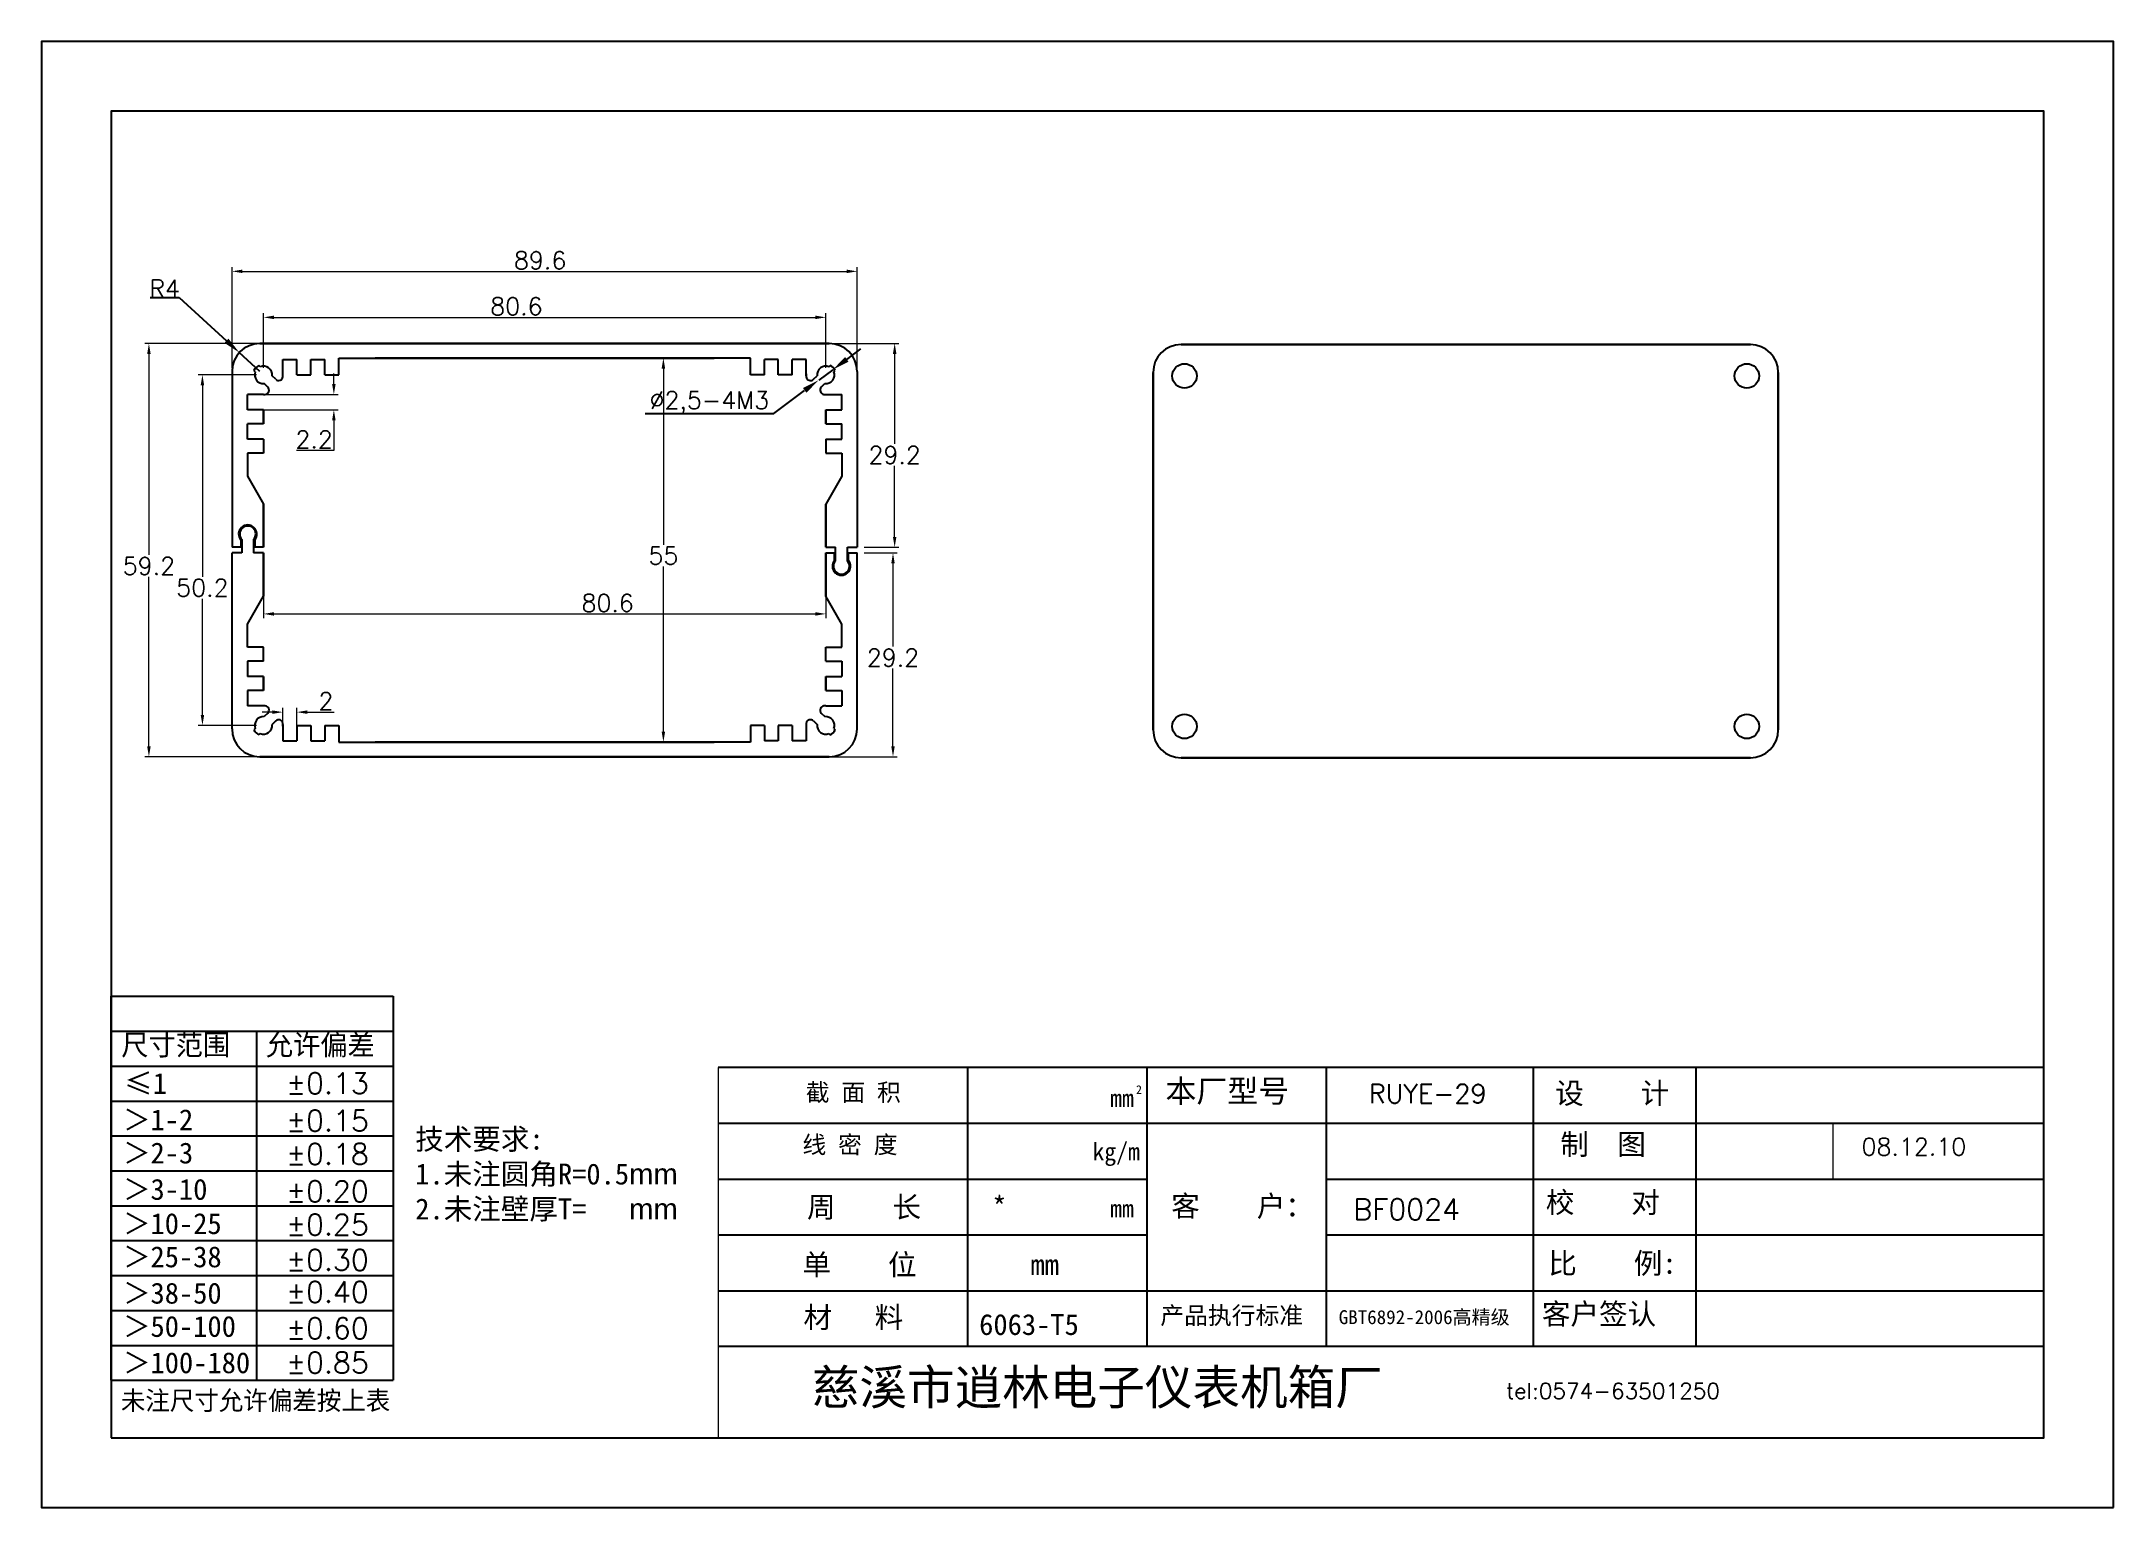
# Model space of a CAD drawing. Header units: millimetres. Extents: x 0 to 3061, y 0 to 1000.
# Drawn here: x 2238.6 to 2535.6, y 156.3 to 366.3 of the extents above; entities that cross this region are included whole.
import ezdxf

# ---------------------------------------------------------------- set-up
doc = ezdxf.new("R2010")
doc.units = ezdxf.units.MM
doc.header["$PDMODE"] = 2
doc.header["$PDSIZE"] = 3
doc.styles.get("Standard").update_dxf_attribs({"font": 'txt.shx', "height": 2.5})
doc.dimstyles.new('ISO-25', dxfattribs={"dimtxt": 2.5, "dimasz": 2.5, "dimexe": 0, "dimexo": 0, "dimgap": 0, "dimtad": 1, "dimtih": 1, "dimtoh": 1, "dimdec": 1, "dimtxsty": 'Standard', "dimcen": 2.5, "dimclrd": 256, "dimclre": 256, "dimclrt": 256, "dimadec": 0, "dimazin": 0, "dimtfac": 1, "dimtdec": 1, "dimtmove": 0, "dimatfit": 3, "dimfxl": 0, "dimarcsym": 0})
doc.dimstyles.new('ISO-25$0', dxfattribs={"dimtxt": 3.5, "dimasz": 1.5, "dimexe": 0.6, "dimexo": 1, "dimgap": 0.3, "dimtad": 1, "dimtih": 1, "dimtoh": 1, "dimdec": 1, "dimdsep": 46, "dimtxsty": 'Standard', "dimcen": 0, "dimclrd": 256, "dimclre": 256, "dimclrt": 256, "dimaunit": 1, "dimadec": 0, "dimazin": 3, "dimtfac": 1, "dimtdec": 1, "dimtofl": 0, "dimtmove": 0, "dimatfit": 3, "dimfxl": 0, "dimlwd": 9, "dimlwe": 9, "dimarcsym": 0})

msp = doc.modelspace()

# ---------------------------------------------------------------- texts
at = {"attachment_point": 1}
for s, insert, char_height, width in [('\\fTxt|b0|i0|c134|p2;尺寸范围', (2250.0853, 224.0594), 3, 24.7434), ('\\fTxt|b0|i0|c134|p2;允许偏差', (2270.8103, 224.0594), 3, 24.7434), ('\\fTxt|b0|i0|c134|p2;≤1', (2250.5241, 218.5204), 3, 23.2304), ('%%p0.13', (2273.7397, 218.5204), 3, 20.9967), ('{\\fSimSun|b0|i0|c134|p2;设    计}', (2455.6123, 217.1111), 3, 17.2095), ('\\fTxt|b0|i0|c134|p2;＞1-2', (2250.3752, 213.3146), 3, 25.1663), ('%%p0.15', (2273.7397, 213.1659), 3, 20.9967), ('{\\fSimSun|b0|i0|c134|p2;技术要求:\\P1.未注圆角R=0.5\\fArial|b0|i0|c0|p32;mm\\fSimSun|b0|i0|c134|p2;\\P2.未注壁厚T=   \\fArial|b0|i0|c0|p32;mm}', (2292.2219, 210.5421), 3, 57.999557), ('\\fTxt|b0|i0|c134|p2;＞2-3', (2250.3752, 208.555), 3, 25.1663), ('%%p0.18', (2273.7397, 208.4063), 3, 20.9967), ('{\\fSimSun|b0|i0|c134|p2;制  图}', (2456.3495, 209.7956), 3, 17.2095), ('\\fTxt|b0|i0|c134|p2;＞3-10', (2250.3752, 203.3492), 3, 25.1663), ('%%p0.20', (2273.7397, 203.0518), 3, 20.9967), ('{\\fSimSun|b0|i0|c134|p2;校    对}', (2454.2719, 201.4815), 3, 17.2095), ('\\fTxt|b0|i0|c134|p2;＞10-25', (2250.3752, 198.4409), 3, 25.1663), ('%%p0.25', (2273.7397, 198.2922), 3, 20.9967), ('\\fTxt|b0|i0|c134|p2;＞25-38', (2250.3752, 193.6813), 3, 25.1663), ('%%p0.30', (2273.7397, 193.2351), 3, 20.9967), ('\\fTxt|b0|i0|c134|p2;＞38-50', (2250.3752, 188.4755), 3, 25.1663), ('%%p0.40', (2273.7397, 188.6243), 3, 20.9967), ('\\fISOCP|b0|i0|c134|p2;客户签认', (2453.7127, 185.5031), 3, 17.2095), ('\\fTxt|b0|i0|c134|p2;＞50-100', (2250.3752, 183.7159), 3, 25.1663), ('%%p0.60', (2273.7397, 183.4185), 3, 20.9967), ('\\fTxt|b0|i0|c134|p2;＞100-180', (2250.3752, 178.5101), 3, 25.1663), ('%%p0.85', (2273.7397, 178.5101), 3, 20.9967), ('\\fTxt|b0|i0|c134|p2;未注尺寸允许偏差按上表', (2250.0284, 172.9487), 2.7, 63.428)]:
    msp.add_mtext(s, dxfattribs=dict(at, insert=insert, char_height=char_height, width=width))
at = {"color": 3, "attachment_point": 1}
for s, insert, char_height, width in [('{\\fSimHei|b0|i0|c134|p2;\\C256;截 面 积}', (2348.192, 216.9832), 2.5, 23.984113), ('{\\fSimSun|b0|i0|c134|p54;\\C256;本厂型号}', (2399.754, 217.5499), 3.25, 22.202621), ('RUYE-29', (2428.8961, 216.9054), 2.7, 18.45373), ('{\\fSimHei|b0|i0|c134|p2;\\C256;线 密 度}', (2347.7158, 209.4973), 2.5, 17.580537), ('08.12.10', (2499.5337, 209.1955), 2.5, 20.842045), ('BF0024', (2426.6869, 200.486), 3, 20.742298), ('{\\fSimSun|b0|i0|c134|p2;\\C0;材   料}', (2347.8675, 185.0101), 3, 19.429036)]:
    msp.add_mtext(s, dxfattribs=dict(at, insert=insert, char_height=char_height, width=width))
at = {"lineweight": 70, "char_height": 2.5, "width": 113.5994, "attachment_point": 1}
for s, insert in [('{\\fSimSun|b0|i0|c134|p2;mm}', (2391.8183, 216.1531)), ('{\\fSimSun|b0|i0|c134|p2;kg/m}', (2389.2862, 208.5058)), ('{\\fSimSun|b0|i0|c134|p2;mm}', (2391.8183, 200.348)), ('{\\fSimSun|b0|i0|c134|p2;产品执行标准   \\H0.8x;GBT6892-2006高精级}', (2399.0227, 185.0363))]:
    msp.add_mtext(s, dxfattribs=dict(at, insert=insert))
at = {"lineweight": -3, "insert": (2395.5337, 216.748), "char_height": 1.25, "width": 8.353972, "attachment_point": 1}
msp.add_mtext('{\\fSimSun|b0|i0|c134|p2;2}', dxfattribs=at)
at = {"char_height": 3, "attachment_point": 1}
for s, insert in [('{\\fSimSun|b0|i0|c134|p2;周    长     *}', (2348.377, 200.8173)), ('{\\fSimSun|b0|i0|c134|p2; 客    户：     }', (2398.5447, 200.9507)), ('{\\fSimSun|b0|i0|c134|p2;比    例:}', (2454.6274, 192.7614)), ('{\\fSimSun|b0|i0|c134|p2;单    位        mm}', (2347.7317, 192.5629)), ('{\\fSimSun|b0|i0|c134|p2;6063-T5}', (2373.0529, 183.9837))]:
    msp.add_mtext(s, dxfattribs=dict(at, insert=insert))
at = {"lineweight": 9, "ltscale": 0.25, "attachment_point": 1}
for s, insert, char_height, width in [('{\\fSimSun|b0|i0|c134|p2;慈溪市逍林电子仪表机箱厂}', (2349.0667, 176.0063), 5, 183.490713), ('tel:0574-63501250', (2448.5775, 174.103), 2.278386, 89.953294)]:
    msp.add_mtext(s, dxfattribs=dict(at, insert=insert, char_height=char_height, width=width))

# ---------------------------------------------------------------- blocks, each defined once
blk = doc.blocks.new('*D11')
at = {"lineweight": 9}
for p, q in [((2305.02, 320.91), (2328.39, 320.91)), ((2327.79, 319.41), (2327.79, 294.19)), ((2327.79, 267.41), (2327.79, 291.04)), ((2303.53, 265.91), (2328.39, 265.91))]:
    blk.add_line(p, q, dxfattribs=at)
for points in [[(2327.54, 319.41), (2328.04, 319.41), (2327.79, 320.91)], [(2327.54, 267.41), (2328.04, 267.41), (2327.79, 265.91)]]:
    blk.add_solid(points)
at = {"layer": 'Defpoints', "color": 0}
for p in [(2304.02, 320.91), (2302.53, 265.91), (2327.79, 265.91)]:
    blk.add_point(p, dxfattribs=at)
at = {"insert": (2327.79, 292.62), "char_height": 2.5, "attachment_point": 5}
blk.add_mtext('55', dxfattribs=at)
blk = doc.blocks.new('*D12')
at = {"lineweight": 9}
for p, q in [((2270.46, 288.91), (2270.46, 283.67)), ((2351.06, 288.91), (2351.06, 283.67)), ((2271.96, 284.27), (2349.56, 284.27))]:
    blk.add_line(p, q, dxfattribs=at)
for points in [[(2271.96, 284.52), (2271.96, 284.02), (2270.46, 284.27)], [(2349.56, 284.52), (2349.56, 284.02), (2351.06, 284.27)]]:
    blk.add_solid(points)
at = {"layer": 'Defpoints', "color": 0}
for p in [(2270.46, 289.91), (2351.06, 289.91), (2351.06, 284.27)]:
    blk.add_point(p, dxfattribs=at)
at = {"insert": (2319.8, 285.84), "char_height": 2.5, "attachment_point": 5}
blk.add_mtext('80.6', dxfattribs=at)
blk = doc.blocks.new('*D13')
at = {"lineweight": 9}
for p, q in [((2278.31, 323.01), (2253.45, 323.01)), ((2254.05, 321.51), (2254.05, 292.71)), ((2254.05, 265.31), (2254.05, 289.56)), ((2271.81, 263.81), (2253.45, 263.81))]:
    blk.add_line(p, q, dxfattribs=at)
for points in [[(2253.8, 321.51), (2254.3, 321.51), (2254.05, 323.01)], [(2253.8, 265.31), (2254.3, 265.31), (2254.05, 263.81)]]:
    blk.add_solid(points)
at = {"layer": 'Defpoints', "color": 0}
for p in [(2254.05, 323.01), (2279.31, 323.01), (2272.81, 263.81)]:
    blk.add_point(p, dxfattribs=at)
at = {"insert": (2254.05, 291.13), "char_height": 2.5, "attachment_point": 5}
blk.add_mtext('59.2', dxfattribs=at)
blk = doc.blocks.new('*D14')
at = {"lineweight": 9}
for p, q in [((2269.46, 318.51), (2261.12, 318.51)), ((2261.72, 317.01), (2261.72, 289.6)), ((2261.72, 269.81), (2261.72, 286.45)), ((2269.46, 268.31), (2261.12, 268.31))]:
    blk.add_line(p, q, dxfattribs=at)
for points in [[(2261.47, 317.01), (2261.97, 317.01), (2261.72, 318.51)], [(2261.47, 269.81), (2261.97, 269.81), (2261.72, 268.31)]]:
    blk.add_solid(points)
at = {"layer": 'Defpoints', "color": 0}
for p in [(2270.46, 318.51), (2261.72, 268.31), (2270.46, 268.31)]:
    blk.add_point(p, dxfattribs=at)
at = {"insert": (2261.72, 288.02), "char_height": 2.5, "attachment_point": 5}
blk.add_mtext('50.2', dxfattribs=at)
blk = doc.blocks.new('*D15')
at = {"lineweight": 9}
for p, q in [((2270.46, 319.51), (2270.46, 327.35)), ((2271.96, 326.75), (2349.56, 326.75)), ((2351.06, 319.51), (2351.06, 327.35))]:
    blk.add_line(p, q, dxfattribs=at)
for points in [[(2271.96, 327), (2271.96, 326.5), (2270.46, 326.75)], [(2349.56, 327), (2349.56, 326.5), (2351.06, 326.75)]]:
    blk.add_solid(points)
at = {"layer": 'Defpoints', "color": 0}
for p in [(2351.06, 326.75), (2270.46, 318.51), (2351.06, 318.51)]:
    blk.add_point(p, dxfattribs=at)
at = {"insert": (2306.73, 328.33), "char_height": 2.5, "attachment_point": 5}
blk.add_mtext('80.6', dxfattribs=at)
blk = doc.blocks.new('*D16')
at = {"lineweight": 9}
for p, q in [((2265.96, 319.51), (2265.96, 333.94)), ((2267.46, 333.34), (2354.06, 333.34)), ((2355.56, 317.58), (2355.56, 333.94))]:
    blk.add_line(p, q, dxfattribs=at)
for points in [[(2267.46, 333.59), (2267.46, 333.09), (2265.96, 333.34)], [(2354.06, 333.59), (2354.06, 333.09), (2355.56, 333.34)]]:
    blk.add_solid(points)
at = {"layer": 'Defpoints', "color": 0}
for p in [(2355.56, 333.34), (2265.96, 318.51), (2355.56, 316.58)]:
    blk.add_point(p, dxfattribs=at)
at = {"insert": (2310.13, 334.91), "char_height": 2.5, "attachment_point": 5}
blk.add_mtext('89.6', dxfattribs=at)
blk = doc.blocks.new('*D17')
at = {"lineweight": 9}
for p, q in [((2273.26, 267.11), (2273.26, 270.8)), ((2275.26, 267.11), (2275.26, 270.8)), ((2271.76, 270.2), (2270.26, 270.2)), ((2276.76, 270.2), (2280.58, 270.2))]:
    blk.add_line(p, q, dxfattribs=at)
for points in [[(2271.76, 270.45), (2271.76, 269.95), (2273.26, 270.2)], [(2276.76, 270.45), (2276.76, 269.95), (2275.26, 270.2)]]:
    blk.add_solid(points)
at = {"layer": 'Defpoints', "color": 0}
for p in [(2275.26, 270.2), (2273.26, 266.11), (2275.26, 266.11)]:
    blk.add_point(p, dxfattribs=at)
at = {"insert": (2279.42, 271.78), "char_height": 2.5, "attachment_point": 5}
blk.add_mtext('2', dxfattribs=at)
blk = doc.blocks.new('*D18')
at = {"lineweight": 9}
for p, q in [((2280.56, 317.21), (2280.56, 318.71)), ((2269.16, 315.71), (2281.16, 315.71)), ((2269.16, 313.51), (2281.16, 313.51)), ((2280.56, 312.01), (2280.56, 307.68)), ((2280.56, 307.68), (2275.2, 307.68))]:
    blk.add_line(p, q, dxfattribs=at)
for points in [[(2280.31, 317.21), (2280.81, 317.21), (2280.56, 315.71)], [(2280.31, 312.01), (2280.81, 312.01), (2280.56, 313.51)]]:
    blk.add_solid(points)
at = {"layer": 'Defpoints', "color": 0}
for p in [(2268.16, 315.71), (2280.56, 315.71), (2268.16, 313.51)]:
    blk.add_point(p, dxfattribs=at)
at = {"insert": (2277.73, 309.26), "char_height": 2.5, "attachment_point": 5}
blk.add_mtext('2.2', dxfattribs=at)
blk = doc.blocks.new('*D19')
at = {"lineweight": 9}
for p, q in [((2347.38, 323.01), (2361.54, 323.01)), ((2360.94, 321.51), (2360.94, 308.62)), ((2360.94, 295.31), (2360.94, 305.46)), ((2356.56, 293.81), (2361.54, 293.81))]:
    blk.add_line(p, q, dxfattribs=at)
for points in [[(2360.69, 321.51), (2361.19, 321.51), (2360.94, 323.01)], [(2360.69, 295.31), (2361.19, 295.31), (2360.94, 293.81)]]:
    blk.add_solid(points)
at = {"layer": 'Defpoints', "color": 0}
for p in [(2346.38, 323.01), (2360.94, 323.01), (2355.56, 293.81)]:
    blk.add_point(p, dxfattribs=at)
at = {"insert": (2360.94, 307.04), "char_height": 2.5, "attachment_point": 5}
blk.add_mtext('29.2', dxfattribs=at)
blk = doc.blocks.new('*D20')
at = {"lineweight": 9}
for p, q in [((2356.56, 293.01), (2361.3, 293.01)), ((2360.7, 291.51), (2360.7, 279.58)), ((2360.7, 265.31), (2360.7, 276.43)), ((2350.23, 263.81), (2361.3, 263.81))]:
    blk.add_line(p, q, dxfattribs=at)
for points in [[(2360.45, 291.51), (2360.95, 291.51), (2360.7, 293.01)], [(2360.45, 265.31), (2360.95, 265.31), (2360.7, 263.81)]]:
    blk.add_solid(points)
at = {"layer": 'Defpoints', "color": 0}
for p in [(2355.56, 293.01), (2360.7, 293.01), (2349.23, 263.81)]:
    blk.add_point(p, dxfattribs=at)
at = {"insert": (2360.7, 278.01), "char_height": 2.5, "attachment_point": 5}
blk.add_mtext('29.2', dxfattribs=at)
blk = doc.blocks.new('*D21')
at = {"lineweight": -2}
for p, q in [((2354.08, 320.73), (2356.09, 322.22)), ((2352.07, 319.25), (2350.06, 317.77)), ((2343.6, 313), (2348.04, 316.28)), ((2325.16, 313), (2343.6, 313))]:
    blk.add_line(p, q, dxfattribs=at)
for points in [[(2353.83, 321.07), (2354.33, 320.4), (2352.07, 319.25)], [(2347.8, 316.62), (2348.29, 315.95), (2350.06, 317.77)]]:
    blk.add_solid(points)
at = {"layer": 'Defpoints', "color": 0}
for p in [(2352.07, 319.25), (2350.06, 317.77)]:
    blk.add_point(p, dxfattribs=at)
at = {"insert": (2334.38, 314.51), "char_height": 2.5, "attachment_point": 5}
blk.add_mtext('∅2,5-4M3', dxfattribs=at)
blk = doc.blocks.new('*D22')
at = {"lineweight": -2}
for p, q in [((2254.21, 329.58), (2258.4, 329.58)), ((2258.4, 329.58), (2265.16, 323.39)), ((2269.96, 319.01), (2267.01, 321.71))]:
    blk.add_line(p, q, dxfattribs=at)
blk.add_solid([(2265.45, 323.7), (2264.88, 323.09), (2267.01, 321.71)])
at = {"layer": 'Defpoints', "color": 0}
for p in [(2267.01, 321.71), (2269.96, 319.01)]:
    blk.add_point(p, dxfattribs=at)
at = {"insert": (2256.31, 330.88), "char_height": 2.5, "attachment_point": 5}
blk.add_mtext('R4', dxfattribs=at)

# ---------------------------------------------------------------- dimensions: what is measured, and where the dimension line sits
for base, p1, p2, picture, middle in [((2355.5617, 333.3351), (2265.9617, 318.5081), (2355.5617, 316.576), '*D16', (2310.1313, 333.3351)), ((2351.0617, 326.7542), (2270.4617, 318.5081), (2351.0617, 318.5081), '*D15', (2306.7254, 326.7542)), ((2351.0617, 284.2667), (2270.4617, 289.9081), (2351.0617, 289.9081), '*D12', (2319.8047, 284.2667)), ((2275.2585, 270.2031), (2273.2585, 266.1081), (2275.2585, 266.1081), '*D17', (2279.4195, 270.2031))]:
    dim = msp.add_linear_dim(base=base, p1=p1, p2=p2, dimstyle='ISO-25$0')
    dim.commit()
    dim.dimension.update_dxf_attribs({"geometry": picture, "text_midpoint": middle, "dimtype": 160})
dim = msp.add_radius_dim(center=(2269.9617, 319.0081), mpoint=(2267.0094, 321.707), dimstyle='ISO-25')
dim.commit()
dim.dimension.update_dxf_attribs({"geometry": '*D22', "text_midpoint": (2256.3055, 329.5755), "dimtype": 164})
for base, p1, p2, picture, middle in [((2254.0481, 323.0081), (2272.8092, 263.8081), (2279.3105, 323.0081), '*D13', (2254.0481, 291.1315)), ((2327.7921, 265.9081), (2304.0157, 320.9081), (2302.5297, 265.9081), '*D11', (2327.7921, 292.6158)), ((2360.9361, 323.0081), (2355.5617, 293.8081), (2346.3822, 323.0081), '*D19', (2360.9361, 307.0392)), ((2261.719, 268.3081), (2270.4617, 318.5081), (2270.4617, 268.3081), '*D14', (2261.719, 288.0244)), ((2280.5591, 315.7081), (2268.1617, 313.5081), (2268.1617, 315.7081), '*D18', (2277.7311, 307.6801)), ((2360.6968, 293.0081), (2349.2274, 263.8081), (2355.5617, 293.0081), '*D20', (2360.6968, 278.0083))]:
    dim = msp.add_linear_dim(base=base, p1=p1, p2=p2, angle=90, dimstyle='ISO-25$0')
    dim.commit()
    dim.dimension.update_dxf_attribs({"geometry": picture, "text_midpoint": middle, "dimtype": 160})
dim = msp.add_diameter_dim_2p(p1=(2352.0676, 319.2501), p2=(2350.0557, 317.7661), text='<>-4M3', dimstyle='ISO-25', override={"dimtmove": 1})
dim.commit()
dim.dimension.update_dxf_attribs({"geometry": '*D21', "text_midpoint": (2334.3763, 314.5149)})

# ---------------------------------------------------------------- linework, layer by layer
for p, q in [((2351.5617, 323.0081), (2269.9617, 323.0081)), ((2269.9617, 323.0081), (2351.5617, 323.0081)), ((2281.2585, 320.9081), (2335.0522, 320.9081)), ((2281.2585, 318.5081), (2281.2585, 320.9081)), ((2340.2648, 320.9081), (2286.4711, 320.9081)), ((2340.2648, 318.5081), (2340.2648, 320.9081)), ((2483.5853, 322.8578), (2401.9853, 322.8578)), ((2401.9853, 322.8578), (2483.5853, 322.8578)), ((2265.9617, 319.0081), (2265.9617, 293.8081)), ((2269.298, 318.9646), (2269.1081, 319.1545)), ((2270.0051, 319.6717), (2269.8152, 319.8616)), ((2272.2274, 317.8738), (2271.7065, 318.3946)), ((2273.2585, 320.7081), (2275.2585, 320.7081)), ((2273.2585, 318.3756), (2273.2585, 320.7081)), ((2273.2585, 318.3756), (2273.2585, 320.7081)), ((2275.2585, 318.5081), (2275.2585, 320.7081)), ((2275.2585, 318.7081), (2275.2585, 320.7081)), ((2275.2585, 318.5081), (2277.2585, 318.5081)), ((2277.2585, 320.7081), (2279.2585, 320.7081)), ((2277.2585, 318.5081), (2277.2585, 320.7081)), ((2279.2585, 318.5081), (2279.2585, 320.7081)), ((2279.2585, 318.5081), (2281.2585, 318.5081)), ((2342.2648, 318.5081), (2340.2648, 318.5081)), ((2344.2648, 320.7081), (2342.2648, 320.7081)), ((2342.2648, 318.5081), (2342.2648, 320.7081)), ((2344.2648, 318.5081), (2344.2648, 320.7081)), ((2346.2648, 318.5081), (2344.2648, 318.5081)), ((2348.2648, 320.7081), (2346.2648, 320.7081)), ((2346.2648, 318.5081), (2346.2648, 320.7081)), ((2346.2648, 318.7081), (2346.2648, 320.7081)), ((2348.2648, 318.3756), (2348.2648, 320.7081)), ((2348.2648, 318.3756), (2348.2648, 320.7081)), ((2349.296, 317.8738), (2349.8168, 318.3946)), ((2351.5182, 319.6717), (2351.7081, 319.8616)), ((2352.2253, 318.9646), (2352.4152, 319.1545)), ((2355.5617, 319.0081), (2355.5617, 293.8081)), ((2397.9853, 318.8578), (2397.9853, 267.6578)), ((2397.9853, 267.6578), (2397.9853, 318.8578)), ((2397.9853, 267.6578), (2397.9853, 318.8578)), ((2487.5853, 318.8578), (2487.5853, 267.6578)), ((2487.5853, 318.8578), (2487.5853, 267.6578)), ((2487.5853, 267.6578), (2487.5853, 318.8578)), ((2268.1617, 313.5081), (2268.1617, 315.7081)), ((2270.4617, 315.7081), (2268.1617, 315.7081)), ((2271.096, 316.7424), (2270.5751, 317.2632)), ((2271.096, 316.7424), (2270.5751, 317.2632)), ((2350.4274, 316.7424), (2350.9482, 317.2632)), ((2350.4274, 316.7424), (2350.9482, 317.2632)), ((2351.0617, 315.7081), (2353.3617, 315.7081)), ((2353.3617, 313.5081), (2353.3617, 315.7081)), ((2270.4617, 313.5081), (2268.1617, 313.5081)), ((2270.4617, 311.5081), (2270.4617, 313.5081)), ((2270.4617, 311.5081), (2270.4617, 313.5081)), ((2270.4617, 313.5081), (2270.4617, 311.5081)), ((2270.4617, 313.5081), (2270.4617, 311.5081)), ((2351.0617, 313.5081), (2353.3617, 313.5081)), ((2351.0617, 311.5081), (2351.0617, 313.5081)), ((2351.0617, 311.5081), (2351.0617, 313.5081)), ((2351.0617, 313.5081), (2351.0617, 311.5081)), ((2351.0617, 313.5081), (2351.0617, 311.5081)), ((2270.4617, 311.5081), (2268.1617, 311.5081)), ((2268.1617, 309.3081), (2268.1617, 311.5081)), ((2270.4617, 309.3081), (2268.1617, 309.3081)), ((2270.4617, 309.3081), (2270.4617, 307.3081)), ((2351.0617, 311.5081), (2353.3617, 311.5081)), ((2351.0617, 309.3081), (2353.3617, 309.3081)), ((2351.0617, 309.3081), (2351.0617, 307.3081)), ((2353.3617, 309.3081), (2353.3617, 311.5081)), ((2268.1617, 307.3081), (2268.1617, 304.0081)), ((2270.4617, 307.3081), (2268.1617, 307.3081)), ((2351.0617, 307.3081), (2353.3617, 307.3081)), ((2353.3617, 307.3081), (2353.3617, 304.0081)), ((2268.1617, 304.0081), (2270.4617, 300.0081)), ((2353.3617, 304.0081), (2351.0617, 300.0081)), ((2270.4617, 293.8081), (2270.4617, 300.0081)), ((2270.4617, 300.0081), (2270.4617, 293.8081)), ((2270.4617, 300.0081), (2270.4617, 293.8081)), ((2351.0617, 293.8081), (2351.0617, 300.0081)), ((2351.0617, 300.0081), (2351.0617, 293.8081)), ((2351.0617, 300.0081), (2351.0617, 293.8081)), ((2267.2117, 294.8774), (2267.2117, 293.8081)), ((2267.2117, 294.8774), (2267.2117, 293.8081)), ((2267.3617, 294.9335), (2267.3617, 293.0081)), ((2269.0617, 294.9335), (2269.0617, 293.0081)), ((2269.2117, 294.8774), (2269.2117, 293.8081)), ((2269.2117, 294.8774), (2269.2117, 293.8081)), ((2267.2117, 293.8081), (2265.9617, 293.8081)), ((2265.9617, 267.8081), (2265.9617, 293.0081)), ((2267.3617, 293.0081), (2265.9617, 293.0081)), ((2270.4617, 293.0081), (2269.0617, 293.0081)), ((2270.4617, 293.8081), (2269.2117, 293.8081)), ((2270.4617, 293.0081), (2270.4617, 286.8081)), ((2270.4617, 286.8081), (2270.4617, 293.0081)), ((2270.4617, 286.8081), (2270.4617, 293.0081)), ((2351.0617, 293.8081), (2352.4617, 293.8081)), ((2351.0617, 293.0081), (2352.3117, 293.0081)), ((2351.0617, 293.0081), (2351.0617, 286.8081)), ((2351.0617, 286.8081), (2351.0617, 293.0081)), ((2351.0617, 286.8081), (2351.0617, 293.0081)), ((2352.3117, 291.9387), (2352.3117, 293.0081)), ((2352.3117, 291.9387), (2352.3117, 293.0081)), ((2352.4617, 291.8827), (2352.4617, 293.8081)), ((2354.1617, 293.8081), (2355.5617, 293.8081)), ((2354.1617, 291.8827), (2354.1617, 293.8081)), ((2354.3117, 293.0081), (2355.5617, 293.0081)), ((2354.3117, 291.9387), (2354.3117, 293.0081)), ((2354.3117, 291.9387), (2354.3117, 293.0081)), ((2355.5617, 267.8081), (2355.5617, 293.0081)), ((2268.1617, 282.8081), (2270.4617, 286.8081)), ((2353.3617, 282.8081), (2351.0617, 286.8081)), ((2268.1617, 279.5081), (2268.1617, 282.8081)), ((2353.3617, 279.5081), (2353.3617, 282.8081)), ((2270.4617, 279.5081), (2268.1617, 279.5081)), ((2270.4617, 277.5081), (2270.4617, 279.5081)), ((2351.0617, 279.5081), (2353.3617, 279.5081)), ((2351.0617, 277.5081), (2351.0617, 279.5081)), ((2270.4617, 277.5081), (2268.1617, 277.5081)), ((2268.1617, 277.5081), (2268.1617, 275.3081)), ((2351.0617, 277.5081), (2353.3617, 277.5081)), ((2353.3617, 277.5081), (2353.3617, 275.3081)), ((2270.4617, 275.3081), (2268.1617, 275.3081)), ((2270.4617, 273.3081), (2268.1617, 273.3081)), ((2268.1617, 273.3081), (2268.1617, 271.1081)), ((2270.4617, 275.3081), (2270.4617, 273.3081)), ((2270.4617, 275.3081), (2270.4617, 273.3081)), ((2270.4617, 273.3081), (2270.4617, 275.3081)), ((2270.4617, 273.3081), (2270.4617, 275.3081)), ((2351.0617, 275.3081), (2353.3617, 275.3081)), ((2351.0617, 275.3081), (2351.0617, 273.3081)), ((2351.0617, 275.3081), (2351.0617, 273.3081)), ((2351.0617, 273.3081), (2351.0617, 275.3081)), ((2351.0617, 273.3081), (2351.0617, 275.3081)), ((2351.0617, 273.3081), (2353.3617, 273.3081)), ((2353.3617, 273.3081), (2353.3617, 271.1081)), ((2270.4617, 271.1081), (2268.1617, 271.1081)), ((2351.0617, 271.1081), (2353.3617, 271.1081)), ((2269.298, 267.8515), (2269.1081, 267.6616)), ((2271.096, 270.0738), (2270.5751, 269.5529)), ((2271.096, 270.0738), (2270.5751, 269.5529)), ((2272.2274, 268.9424), (2271.7065, 268.4216)), ((2273.2585, 268.4406), (2273.2585, 266.1081)), ((2273.2585, 268.4406), (2273.2585, 266.1081)), ((2275.2585, 268.3081), (2275.2585, 266.1081)), ((2275.2585, 268.3081), (2277.2585, 268.3081)), ((2275.2585, 268.1081), (2275.2585, 266.1081)), ((2277.2585, 268.3081), (2277.2585, 266.1081)), ((2279.2585, 268.3081), (2279.2585, 266.1081)), ((2279.2585, 268.3081), (2281.2585, 268.3081)), ((2281.2585, 268.3081), (2281.2585, 265.9081)), ((2340.2648, 268.3081), (2340.2648, 265.9081)), ((2342.2648, 268.3081), (2340.2648, 268.3081)), ((2342.2648, 268.3081), (2342.2648, 266.1081)), ((2344.2648, 268.3081), (2344.2648, 266.1081)), ((2346.2648, 268.3081), (2344.2648, 268.3081)), ((2346.2648, 268.3081), (2346.2648, 266.1081)), ((2346.2648, 268.1081), (2346.2648, 266.1081)), ((2348.2648, 268.4406), (2348.2648, 266.1081)), ((2348.2648, 268.4406), (2348.2648, 266.1081)), ((2349.296, 268.9424), (2349.8168, 268.4216)), ((2350.4274, 270.0738), (2350.9482, 269.5529)), ((2350.4274, 270.0738), (2350.9482, 269.5529)), ((2352.2253, 267.8515), (2352.4152, 267.6616)), ((2270.0051, 267.1444), (2269.8152, 266.9545)), ((2273.2585, 266.1081), (2275.2585, 266.1081)), ((2277.2585, 266.1081), (2279.2585, 266.1081)), ((2281.2585, 265.9081), (2335.0522, 265.9081)), ((2340.2648, 265.9081), (2286.4711, 265.9081)), ((2344.2648, 266.1081), (2342.2648, 266.1081)), ((2348.2648, 266.1081), (2346.2648, 266.1081)), ((2351.5182, 267.1444), (2351.7081, 266.9545)), ((2269.9617, 263.8081), (2351.5617, 263.8081)), ((2351.5617, 263.8081), (2269.9617, 263.8081)), ((2401.9853, 263.6578), (2483.5853, 263.6578)), ((2483.5853, 263.6578), (2401.9853, 263.6578)), ((2248.646, 174.5002), (2248.646, 229.5002)), ((2248.646, 229.5002), (2289.0548, 229.5002)), ((2289.0548, 229.5002), (2289.0548, 174.5002)), ((2248.646, 224.5002), (2289.0548, 224.5002)), ((2269.5119, 174.5002), (2269.5119, 224.5002)), ((2248.646, 219.5002), (2289.0548, 219.5002)), ((2248.646, 214.5002), (2289.0548, 214.5002)), ((2248.646, 209.5002), (2289.0548, 209.5002)), ((2248.646, 204.5002), (2289.0548, 204.5002)), ((2248.646, 199.5002), (2289.0548, 199.5002)), ((2248.646, 194.5002), (2289.0548, 194.5002)), ((2248.646, 189.5002), (2289.0548, 189.5002)), ((2248.646, 184.5002), (2289.0548, 184.5002)), ((2248.646, 179.5002), (2289.0548, 179.5002)), ((2248.646, 174.5002), (2289.0548, 174.5002))]:
    msp.add_line(p, q)
at = {"lineweight": -3}
for p, q in [((2525.646, 219.3202), (2335.646, 219.3202)), ((2371.3603, 219.3202), (2371.3603, 179.3202)), ((2397.0746, 219.3202), (2397.0746, 179.3202)), ((2422.7889, 219.3202), (2422.7889, 179.3202)), ((2452.4395, 219.3202), (2452.4395, 179.3202)), ((2475.7861, 219.3202), (2475.7861, 179.3202)), ((2335.646, 211.3202), (2525.646, 211.3202)), ((2335.646, 203.3202), (2397.0746, 203.3202)), ((2422.7889, 203.3202), (2525.646, 203.3202)), ((2335.646, 195.3202), (2397.0746, 195.3202)), ((2422.7889, 195.3202), (2525.646, 195.3202)), ((2335.646, 187.3202), (2525.646, 187.3202)), ((2525.646, 179.3202), (2335.646, 179.3202))]:
    msp.add_line(p, q, dxfattribs=at)
at = {"lineweight": 9, "ltscale": 0.25}
for p, q in [((2335.646, 219.3202), (2335.646, 166.2686)), ((2495.4249, 211.3202), (2495.4249, 203.3202))]:
    msp.add_line(p, q, dxfattribs=at)
for points in [[(2535.646, 156.2686), (2535.646, 366.2686), (2238.646, 366.2686), (2238.646, 156.2686)], [(2248.646, 166.2686), (2525.646, 166.2686), (2525.646, 356.2686), (2248.646, 356.2686)]]:
    msp.add_lwpolyline(points, close=True)
for centre in [(2402.4853, 318.3578), (2483.0853, 318.3578), (2402.4853, 268.1578), (2483.0853, 268.1578)]:
    msp.add_circle(centre, 1.75)
for centre, radius, start, end in [((2269.9617, 319.0081), 4, 90, 180), ((2351.5617, 319.0081), 4, 0, 90), ((2401.9853, 318.8578), 4, 90, 180), ((2483.5853, 318.8578), 4, 0, 90), ((2270.4617, 318.5081), 1.5, 115.528779, 154.471221), ((2270.4617, 318.5081), 1.25, 158.578178, 275.208181), ((2270.4617, 318.5081), 1.25, 354.791819, 111.421822), ((2272.6516, 318.298), 0.6, 225, 354.521196), ((2270.4617, 318.5081), 2.8, 354.521196, 2.713082), ((2270.4617, 318.5081), 2.8, 354.521196, 2.713082), ((2351.0617, 318.5081), 2.8, 177.286918, 185.478804), ((2351.0617, 318.5081), 2.8, 177.286918, 185.478804), ((2348.8717, 318.298), 0.6, 185.478804, 315), ((2351.0617, 318.5081), 1.25, 68.578178, 185.208181), ((2351.0617, 318.5081), 1.25, 264.791819, 21.421822), ((2351.0617, 318.5081), 1.5, 25.528779, 64.471221), ((2270.4617, 318.5081), 2.8, 270, 275.478804), ((2270.6717, 316.3181), 0.6, 275.478804, 45), ((2350.8516, 316.3181), 0.6, 135, 264.521196), ((2351.0617, 318.5081), 2.8, 264.521196, 270), ((2268.2117, 295.7081), 1.3, 320.284863, 219.715137), ((2268.2117, 295.7081), 1.3, 320.284863, 219.715137), ((2268.2117, 295.7081), 1.15, 317.657395, 222.342605), ((2353.3117, 291.1081), 1.3, 140.284863, 39.715137), ((2353.3117, 291.1081), 1.3, 140.284863, 39.715137), ((2353.3117, 291.1081), 1.15, 137.657395, 42.342605), ((2270.4617, 268.3081), 2.8, 84.521196, 90), ((2270.6717, 270.498), 0.6, 315, 84.521196), ((2350.8516, 270.498), 0.6, 95.478804, 225), ((2351.0617, 268.3081), 2.8, 90, 95.478804), ((2269.9617, 267.8081), 4, 180, 270), ((2270.4617, 268.3081), 1.5, 205.528779, 244.471221), ((2270.4617, 268.3081), 1.25, 84.791819, 201.421822), ((2270.4617, 268.3081), 1.25, 248.578178, 5.208181), ((2272.6516, 268.5181), 0.6, 5.478804, 135), ((2270.4617, 268.3081), 2.8, 357.286918, 5.478804), ((2270.4617, 268.3081), 2.8, 357.286918, 5.478804), ((2351.0617, 268.3081), 2.8, 174.521196, 182.713082), ((2351.0617, 268.3081), 2.8, 174.521196, 182.713082), ((2348.8717, 268.5181), 0.6, 45, 174.521196), ((2351.0617, 268.3081), 1.25, 174.791819, 291.421822), ((2351.0617, 268.3081), 1.25, 338.578178, 95.208181), ((2351.5617, 267.8081), 4, 270, 0), ((2351.0617, 268.3081), 1.5, 295.528779, 334.471221), ((2401.9853, 267.6578), 4, 180, 270), ((2483.5853, 267.6578), 4, 270, 0)]:
    msp.add_arc(centre, radius, start, end)

msp.set_redraw_order([(e.dxf.handle, doc.entitydb.next_handle()) for e in msp.query("TEXT MTEXT ATTDEF DIMENSION ARC_DIMENSION")])  # texts and dimensions are drawn at this point

doc.saveas('drawing.dxf')
